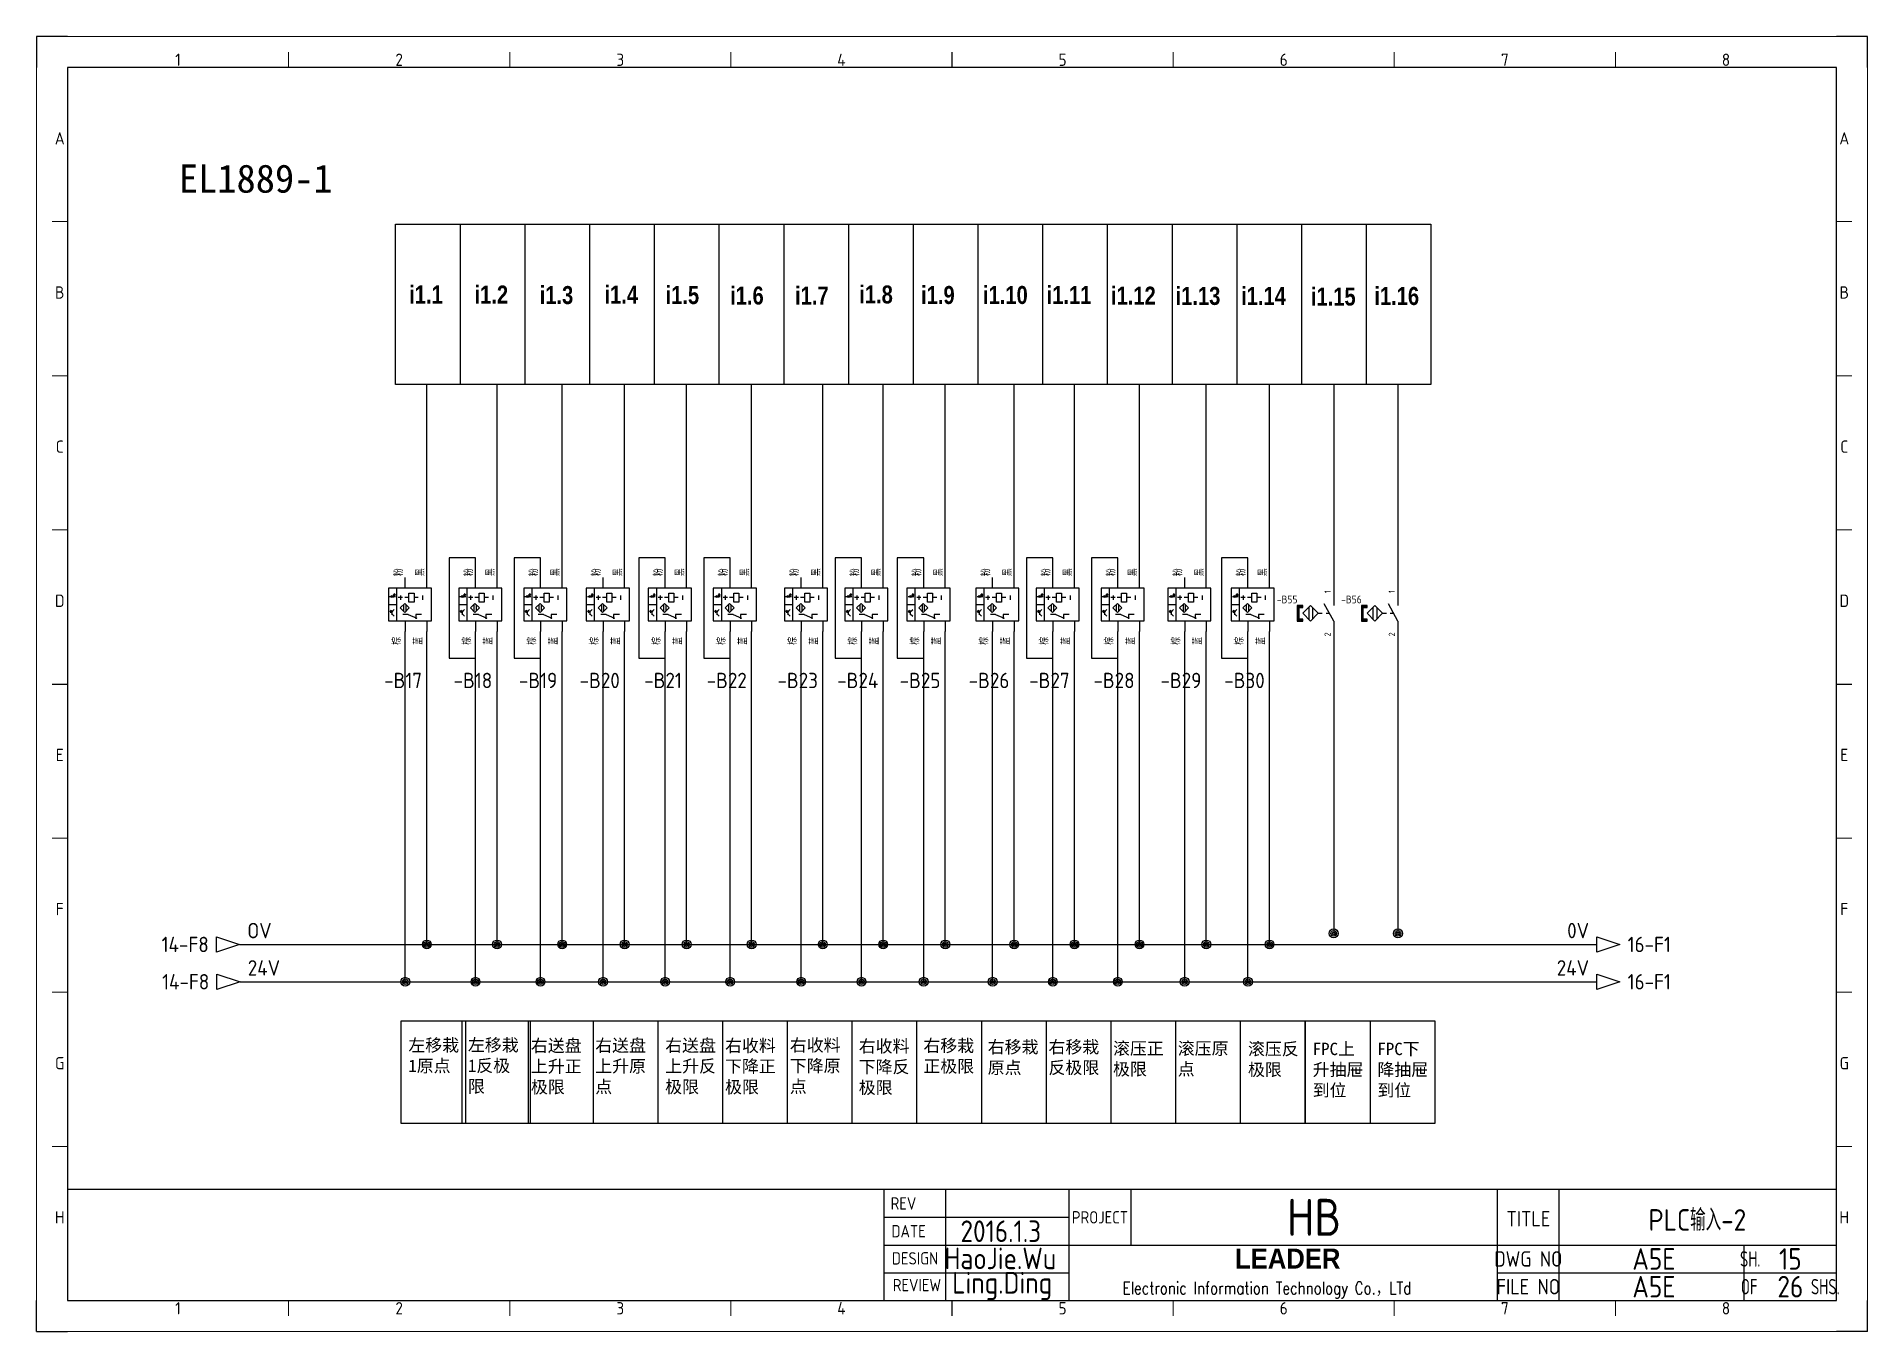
# Model space of a CAD drawing. Header units: millimetres. Extents: x -1699 to 15529, y -2130 to 61.
# Drawn here: x 7668 to 8262, y -2123 to -1703 of the extents above; entities that cross this region are included whole.
import ezdxf
from ezdxf.enums import TextEntityAlignment as Align

# ---------------------------------------------------------------- set-up
doc = ezdxf.new("R2010")
doc.units = ezdxf.units.MM
doc.header["$LTSCALE"] = 10
for name, color, linetype in [('AE_BOR', 1, 'Continuous'), ('SYMS', 7, 'Continuous'), ('TAGS', 51, 'Continuous'), ('TERMS', 123, 'Continuous'), ('WIREREF', 61, 'Continuous'), ('WIREREF_DEST', 61, 'Continuous'), ('XREF', 7, 'Continuous'), ('YEL_14_THHN', 7, 'Continuous'), ('图框_标题栏属性', 1, 'Continuous'), ('图框_标题栏文字', 6, 'Continuous'), ('轴1系统', 7, 'Continuous')]:
    doc.layers.add(name, color=color, linetype=linetype)
doc.layers.add('细实线', color=7, linetype='Continuous', lineweight=25)
doc.styles.add('ACGBTS', font='ISOCP.SHX')
doc.styles.add('CCFS', font='', dxfattribs={"height": 0.7})
doc.styles.get("Standard").update_dxf_attribs({"font": 'simplex.shx', "width": 0.8, "height": 1.625, "bigfont": 'spec_bar.shx'})
doc.styles.add('WD_IEC', font='ISOCP2.shx', dxfattribs={"height": 4, "bigfont": 'gbcbig.shx'})
doc.styles.add('工程字', font='gbenor.shx', dxfattribs={"bigfont": 'gbcbig.shx'})
doc.styles.get('CCFS').set_extended_font_data('SimSun')

msp = doc.modelspace()

# ---------------------------------------------------------------- texts
at = {"layer": 'SYMS', "attachment_point": 1, "style": 'CCFS'}
for s, insert, char_height in [('\\P{\\fSimSun|b1|i0|c134|p2;EL1889-1}', (7714.18, -1729.07), 9.1652), ('\\P左移栽1原点', (7788.62, -2021.32), 4.024), ('\\P左移栽1反极限', (7807.95, -2021.26), 4.024), ('\\P右送盘上升正极限', (7828.39, -2021.47), 4.024), ('\\P右送盘上升原点', (7849.26, -2021.41), 4.024), ('\\P右送盘上升反极限', (7871.96, -2021.41), 4.024), ('\\P右收料下降正极限', (7891.39, -2021.47), 4.024), ('\\P右收料下降原点', (7912.4, -2021.32), 4.024), ('\\P右收料下降反极限', (7934.76, -2021.65), 4.024), ('\\P右移栽正极限', (7955.73, -2021.46), 4.024), ('\\P右移栽原点', (7976.61, -2021.9), 4.024), ('\\P右移栽反极限', (7996.33, -2021.9), 4.024), ('\\P滚压正极限', (8017.26, -2022.38), 4.024), ('\\P滚压原点', (8038.26, -2022.38), 4.024), ('\\P滚压反极限', (8061.04, -2022.54), 4.024), ('\\PFPC上升抽屉到位', (8082.04, -2022.54), 4.024), ('\\PFPC下降抽屉到位', (8103.04, -2022.54), 4.024)]:
    msp.add_mtext_dynamic_manual_height_columns(s, width=17.3119, gutter_width=0, heights=[28.12], dxfattribs=dict(at, insert=insert, char_height=char_height))
at = {"layer": '细实线', "char_height": 5.8437, "width": 4.8714, "attachment_point": 1}
for s, insert in [('{\\fArial|b1|i0|c0|p34;i1.1}', (7788.9, -1783.62)), ('{\\fArial|b1|i0|c0|p34;i1.2}', (7810.1, -1783.63)), ('{\\fArial|b1|i0|c0|p34;i1.3}', (7831.24, -1783.8)), ('{\\fArial|b1|i0|c0|p34;i1.4}', (7852.27, -1783.63)), ('{\\fArial|b1|i0|c0|p34;i1.5}', (7872.08, -1783.8)), ('{\\fArial|b1|i0|c0|p34;i1.6}', (7893.04, -1783.95)), ('{\\fArial|b1|i0|c0|p34;i1.7}', (7914.11, -1783.95)), ('{\\fArial|b1|i0|c0|p34;i1.8}', (7934.93, -1783.61)), ('{\\fArial|b1|i0|c0|p34;i1.9}', (7954.99, -1783.78)), ('{\\fArial|b1|i0|c0|p34;i1.10}', (7975.07, -1783.78)), ('{\\fArial|b1|i0|c0|p34;i1.11}', (7995.72, -1783.78)), ('{\\fArial|b1|i0|c0|p34;i1.12}', (8016.6, -1783.99)), ('{\\fArial|b1|i0|c0|p34;i1.13}', (8037.56, -1784.07)), ('{\\fArial|b1|i0|c0|p34;i1.14}', (8058.82, -1784.08)), ('{\\fArial|b1|i0|c0|p34;i1.15}', (8081.46, -1784.28)), ('{\\fArial|b1|i0|c0|p34;i1.16}', (8102.05, -1784.1))]:
    msp.add_mtext(s, dxfattribs=dict(at, insert=insert))

# ---------------------------------------------------------------- blocks, each defined once
blk = doc.blocks.new('Border')
for p, q in [((584, 410), (10, 410)), ((10, 410), (10, 10)), ((584, 10), (584, 410)), ((10, 10), (584, 10))]:
    blk.add_line(p, q)
at = {"layer": 'AE_BOR', "color": 1, "lineweight": 30}
for p, q in [((10, 420), (0, 420)), ((0, 420), (0, 410)), ((594, 420), (584, 420)), ((594, 410), (594, 420)), ((297, 410), (297, 415)), ((5, 210), (10, 210)), ((584, 210), (589, 210)), ((0, 0), (0, 10)), ((297, 5), (297, 10)), ((594, 0), (594, 10)), ((0, 0), (10, 0)), ((594, 0), (584, 0))]:
    blk.add_line(p, q, dxfattribs=at)
at = {"layer": 'AE_BOR', "color": 1, "lineweight": 15}
for p, q in [((0, 420), (594, 420)), ((0, 0), (0, 420)), ((594, 420), (594, 0)), ((81.75, 410), (81.75, 415)), ((153.5, 410), (153.5, 415)), ((225.25, 410), (225.25, 415)), ((368.75, 410), (368.75, 415)), ((440.5, 410), (440.5, 415)), ((512.25, 410), (512.25, 415)), ((10, 360), (5, 360)), ((589, 360), (584, 360)), ((10, 310), (5, 310)), ((589, 310), (584, 310)), ((10, 260), (5, 260)), ((589, 260), (584, 260)), ((10, 160), (5, 160)), ((589, 160), (584, 160)), ((10, 110), (5, 110)), ((589, 110), (584, 110)), ((10, 60), (5, 60)), ((589, 60), (584, 60)), ((81.75, 5), (81.75, 10)), ((153.5, 5), (153.5, 10)), ((225.25, 5), (225.25, 10)), ((368.75, 5), (368.75, 10)), ((440.5, 5), (440.5, 10)), ((512.25, 5), (512.25, 10)), ((594, 0), (0, 0))]:
    blk.add_line(p, q, dxfattribs=at)
at = {"layer": 'AE_BOR', "color": 1, "lineweight": 15, "style": 'ACGBTS'}
for s, p in [('1', (45.875, 412.5)), ('2', (117.625, 412.5)), ('3', (189.375, 412.5)), ('4', (261.125, 412.5)), ('5', (332.875, 412.5)), ('6', (404.625, 412.5)), ('7', (476.375, 412.5)), ('8', (548.125, 412.5)), ('A', (7.5, 387)), ('A', (586.5, 387)), ('B', (7.5, 337)), ('B', (586.5, 337)), ('C', (7.5, 287)), ('C', (586.5, 287)), ('D', (7.5, 237)), ('D', (586.5, 237)), ('E', (7.5, 187)), ('E', (586.5, 187)), ('F', (7.5, 137)), ('F', (586.5, 137)), ('G', (7.5, 87)), ('G', (586.5, 87)), ('H', (7.5, 37)), ('H', (586.5, 37)), ('1', (45.875, 7.5)), ('2', (117.625, 7.5)), ('3', (189.375, 7.5)), ('4', (261.125, 7.5)), ('5', (332.875, 7.5)), ('6', (404.625, 7.5)), ('7', (476.375, 7.5)), ('8', (548.125, 7.5))]:
    blk.add_text(s, height=4, dxfattribs=at).set_placement(p, align=Align.MIDDLE)
blk = doc.blocks.new('TITLE3')
for p, q in [((-309, 0), (-309, 36)), ((-289, 0), (-289, 36)), ((-249, 0), (-249, 36)), ((-249, 0), (-249, 36)), ((-249, 0), (-249, 36)), ((-229, 36), (-229, 27)), ((-110, 0), (-110, 36)), ((-90, 0), (-90, 36)), ((-309, 27), (-249, 27)), ((-229, 27), (-229, 18)), ((-309, 18), (-248.01, 18)), ((-249, 18), (0, 18)), ((-30, 0), (-30, 18)), ((-309, 9), (-249, 9)), ((-110, 9), (0, 9)), ((-289, 4.18), (-289, 4.18)), ((-289, 4.18), (-289, 4.18))]:
    blk.add_line(p, q)
blk.add_lwpolyline([(-309, 36), (-574, 36), (-574, 0), (-309, 0)], close=True)
blk.add_lwpolyline([(-309, 0), (0, 0), (0, 36), (-309, 36)])
at = {"insert": (-248.01, 16.87), "char_height": 5, "attachment_point": 1}
blk.add_mtext_dynamic_manual_height_columns('\\pi52.854;{\\fArial Black|b0|i0|c0|p34;\\H1.3x;LEADER\\Fsimplex,spec_bar|c134;\\H1.0769x; }\\P\\pi16.37;{\\H0.8x;Electronic Information Technology Co.\\fSimSun|b0|i0|c134|p2;，\\Fsimplex,spec_bar|c134;LTd}', width=138.0147, gutter_width=8.12, heights=[69.93], dxfattribs=at)
at = {"layer": '图框_标题栏属性', "style": '工程字'}
for tag, height, p in [('版本', 7, (-271.17, 31.5)), ('项目', 12, (-169.5, 27)), ('名称', 7, (-45.16, 26.53)), ('日期', 7, (-271.17, 22.5)), ('制图', 7, (-271.33, 13.69)), ('文件', 7, (-59.26, 13.5)), ('页数', 7, (-16.34, 13.5)), ('审核', 7, (-270.7, 4.72)), ('图号', 7, (-59.26, 4.5)), ('总数', 7, (-16.34, 4.5))]:
    blk.add_attdef(tag, text='', height=height, dxfattribs=at).set_placement(p, align=Align.MIDDLE)
at = {"layer": '图框_标题栏文字', "style": '工程字'}
for s, height, p in [('REV', 4, (-302.75, 31.5)), ('DATE', 4, (-301.08, 22.5)), ('PROJECT', 4, (-239, 27)), ('TITLE', 5, (-100, 26.53)), ('DESIGN', 4, (-299, 13.69)), ('DWG NO', 5, (-100, 13.5)), ('REVIEW', 4, (-298.37, 5.01)), ('FILE NO', 5, (-100, 4.5))]:
    blk.add_text(s, height=height, dxfattribs=at).set_placement(p, align=Align.MIDDLE_CENTER)
at = {"layer": '图框_标题栏文字', "style": '工程字', "width": 0.8}
for s, p in [('SH.            ', (-15, 13.5)), ('OF        SHS.', (-15, 4.5))]:
    blk.add_text(s, height=5, dxfattribs=at).set_placement(p, align=Align.MIDDLE_CENTER)
blk = doc.blocks.new('*U261')
at = {"layer": 'SYMS'}
blk.add_line((0, 25.98), (0, -25.98), dxfattribs=at)
blk = doc.blocks.new('*U262')
at = {"layer": 'SYMS', "color": 0, "linetype": 'ByBlock', "lineweight": -2, "transparency": 16777216}
for p in [(0, 0), (21, 0), (42, 0), (63, 0), (84, 0), (105, 0), (126, 0), (147, 0), (168, 0), (189, 0), (210, 0), (231, 0), (252, 0), (273, 0), (294, 0), (315, 0)]:
    blk.add_blockref('*U261', p, dxfattribs=at)
blk = doc.blocks.new('4PINguangdiankaiguan')
for p, q in [((0, -3.5), (0, 0)), ((7, -3.5), (7, 0)), ((1.54, -3.5), (-5.46, -3.5)), ((-5.46, -3.5), (-5.46, -14)), ((-4.44, -5.83), (-3.81, -6.15)), ((-4.44, -6.46), (-4.44, -5.83)), ((-3.65, -5.52), (-3.89, -5.76)), ((-3.81, -6.46), (-3.81, -5.83)), ((-3.42, -5.29), (-3.73, -5.45)), ((-3.73, -5.45), (-3.57, -5.6)), ((-3.42, -5.76), (-3.65, -5.99)), ((-3.57, -5.6), (-3.42, -5.29)), ((-3.18, -5.52), (-3.5, -5.68)), ((-3.5, -5.68), (-3.34, -5.84)), ((-3.34, -5.84), (-3.18, -5.52)), ((-2.84, -3.5), (-2.84, -14)), ((-1.58, -5.8), (-1.58, -7.2)), ((8.54, -3.5), (1.54, -3.5)), ((5.63, -5.83), (5.63, -7.23)), ((8.54, -14), (8.54, -3.5)), ((-5.46, -8.75), (-2.84, -8.75)), ((-5.07, -6.15), (-3.18, -6.15)), ((-4.81, -11.11), (-5.05, -10.87)), ((-4.73, -11.03), (-4.89, -11.19)), ((-4.89, -11.19), (-4.58, -11.34)), ((-4.58, -10.87), (-4.81, -10.64)), ((-4.58, -11.34), (-4.73, -11.03)), ((-4.5, -10.79), (-4.66, -10.95)), ((-4.66, -10.95), (-4.34, -11.11)), ((-4.34, -11.11), (-4.5, -10.79)), ((-3.81, -6.15), (-4.44, -6.46)), ((-4.35, -11.1), (-3.58, -10.34)), ((-4.35, -10.71), (-4.35, -12.09)), ((-4.19, -10.79), (-4.35, -11.1)), ((-4.35, -11.1), (-4.03, -10.95)), ((-4.35, -11.75), (-3.58, -12.52)), ((-0.88, -6.5), (-2.28, -6.5)), ((-0.54, -8.76), (-0.54, -10.95)), ((1.21, -6.5), (-0.18, -6.5)), ((0.19, -8.76), (0.19, -10.95)), ((4.23, -6.5), (2.84, -6.5)), ((-5.46, -14), (8.54, -14)), ((0.95, -11.96), (-0.74, -11.96)), ((0, -14), (0, -17.5)), ((0.95, -11.96), (3.7, -13.19)), ((5.28, -11.96), (3.4, -11.96)), ((3.4, -11.96), (3.4, -13.37)), ((7, -14), (7, -17.5))]:
    blk.add_line(p, q)
for points in [[(1.21, -5.03), (2.84, -5.03), (2.84, -7.98), (1.21, -7.98)], [(-0.17, -8.4), (1.29, -9.86), (-0.17, -11.32), (-1.63, -9.86)]]:
    blk.add_lwpolyline(points, close=True)
for points in [[(-3.73, -5.45), (-3.57, -5.6), (-3.42, -5.29)], [(-3.5, -5.68), (-3.34, -5.84), (-3.18, -5.52)], [(-4.73, -11.03), (-4.89, -11.19), (-4.58, -11.34)], [(-4.5, -10.79), (-4.66, -10.95), (-4.34, -11.11)], [(-4.03, -10.95), (-4.19, -10.79), (-4.35, -11.1)]]:
    blk.add_solid(points)
at = {"style": 'WD_IEC'}
for tag, height, p in [('INST', 1.89, (-6.69, -0.35)), ('TAG1', 1.75, (-6.69, -6.48)), ('LOC', 1.89, (-6.69, -3.15)), ('DESC1', 1.89, (-6.69, -12.39)), ('XREF', 1.75, (-6.69, -9.69)), ('DESC3', 1.89, (-6.69, -17.99)), ('DESC2', 1.89, (-6.69, -15.19))]:
    blk.add_attdef(tag, text='', height=height, dxfattribs=at).set_placement(p, align=Align.RIGHT)
at = {"style": 'WD_IEC', "flags": 1}
for tag, p, height in [('X2TERM01', (0, 0), 0.224), ('X2TERM02', (7, 0), 0.224), ('MFG', (9.11, -4.46), 1.05), ('CAT', (9.11, -6.21), 1.05), ('X4LINK', (-5.49, -8.76), 0.224), ('X1LINK', (8.51, -8.76), 0.224), ('ASSYCODE', (9.24, -11.95), 0.7), ('X8TERM03', (0, -17.5), 0.224), ('X8TERM04', (7, -17.5), 0.224), ('FAMILY', (9.24, -13), 0.7), ('CATDESC', (9.24, -14.05), 0.7)]:
    blk.add_attdef(tag, p, '', height=height, dxfattribs=at)
at = {"style": 'WD_IEC'}
for tag, height, p in [('TERM01', 1.5, (-0.7, -0.19)), ('TERM02', 1.4, (6.3, -0.19))]:
    blk.add_attdef(tag, text='', height=height, rotation=90, dxfattribs=at).set_placement(p, align=Align.RIGHT)
for tag, p in [('TERM03', (-0.7, -17.82)), ('TERM04', (6.3, -17.82))]:
    blk.add_attdef(tag, p, '', height=1.4, rotation=90, dxfattribs=at)
blk = doc.blocks.new('HA1D3')
blk.add_lwpolyline([(0, 0), (-3.75, -1.25), (-3.75, 1.25)], close=True)
at = {"style": 'WD_IEC'}
for tag, p, height, flags in [('WIRENO', (1.25, 1), 2.5, 8), ('X1TERM01', (0, 0), 0.32, 1)]:
    blk.add_attdef(tag, p, '', height=height, dxfattribs=dict(at, flags=flags))
blk.add_attdef('XREF', text='', height=2.5, dxfattribs=at).set_placement((-5, 0), align=Align.MIDDLE_RIGHT)
at = {"style": 'WD_IEC', "flags": 1}
blk.add_attdef('SIGCODE', text='', height=1, dxfattribs=at).set_placement((-2.5, 1.8), align=Align.RIGHT)
at = {"style": 'WD_IEC'}
blk.add_attdef('DESC1', text='', height=2.5, dxfattribs=at).set_placement((1.25, -1), align=Align.TOP_LEFT)
blk = doc.blocks.new('WDDOT')
for radius in [0.72, 0.449, 0.223]:
    blk.add_circle((0, 0), radius)
blk = doc.blocks.new('*U265')
at = {"layer": 'SYMS'}
blk.add_line((0, -16.65), (0, 16.65), dxfattribs=at)
blk = doc.blocks.new('*U266')
at = {"layer": 'SYMS', "color": 0, "linetype": 'ByBlock', "lineweight": -2, "transparency": 16777216}
for p in [(0, 0), (21, 0), (42, 0), (63, 0), (84, 0), (105, 0), (126, 0), (147, 0), (168, 0), (189, 0), (210, 0), (231, 0), (252, 0)]:
    blk.add_blockref('*U265', p, dxfattribs=at)
blk = doc.blocks.new('HA1S1')
blk.add_lwpolyline([(0, 1.25), (3.75, 0), (0, -1.25)], close=True)
at = {"style": 'WD_IEC'}
for tag, height, flags, p in [('WIRENO', 2.5, 8, (-1.25, 1)), ('SIGCODE', 1, 1, (5, 1.8))]:
    blk.add_attdef(tag, text='', height=height, dxfattribs=dict(at, flags=flags)).set_placement(p, align=Align.RIGHT)
at = {"style": 'WD_IEC', "flags": 1}
blk.add_attdef('X4TERM01', (0, 0), '', height=0.32, dxfattribs=at)
at = {"style": 'WD_IEC'}
blk.add_attdef('XREF', text='', height=2.5, dxfattribs=at).set_placement((5, 0), align=Align.MIDDLE_LEFT)
blk.add_attdef('DESC1', text='', height=2.5, dxfattribs=at).set_placement((-1.25, -1), align=Align.TOP_RIGHT)
blk = doc.blocks.new('VPX11M')
for p, q in [((0, 7.5), (0, 2.5)), ((-8.125, 1.875), (-8.125, -1.875)), ((-6.875, 1.875), (-6.875, -1.875)), ((-5, 0), (-3.75, 0)), ((0, -2.5), (-3.125, 3.125)), ((-2.5, 0), (-1.389, 0)), ((0, -2.5), (0, -7.5))]:
    blk.add_line(p, q)
for points in [[(-11.25, 1.875), (-10, 1.875), (-10, 2.5), (-11.875, 2.5), (-11.875, -2.5), (-10, -2.5), (-10, -1.875), (-11.25, -1.875)], [(-7.5, 2.5), (-5, 0), (-7.5, -2.5), (-10, 0)]]:
    blk.add_lwpolyline(points, close=True)
for points in [[(-11.875, 2.5), (-11.875, 1.875), (-10, 2.5), (-10, 1.875)], [(-11.875, 1.875), (-11.875, -1.875), (-11.25, 1.875), (-11.25, -1.875)], [(-11.875, -1.875), (-11.875, -2.5), (-10, -1.875), (-10, -2.5)]]:
    blk.add_solid(points)
at = {"style": 'WD_IEC'}
for tag, p in [('INST', (-11.75, 10.25)), ('LOC', (-11.75, 6.75)), ('TAG1', (-11.75, 3.25)), ('DESC2', (-11.75, -13.35)), ('DESC1', (-11.75, -9.85)), ('DESC3', (-11.75, -16.85))]:
    blk.add_attdef(tag, text='', height=2.5, dxfattribs=at).set_placement(p, align=Align.RIGHT)
blk.add_attdef('TERM01', text='', height=2, rotation=90, dxfattribs=at).set_placement((-1, 7.5), align=Align.RIGHT)
at = {"style": 'WD_IEC', "flags": 1}
for tag, p, height in [('X2TERM01', (0, 7.5), 0.32), ('MFG', (2.75, 6.5), 1.5), ('X1LINK', (0, 0), 0.32), ('CAT', (2.75, 4), 1.5), ('ASSYCODE', (1, -4), 1), ('CONTACT', (1, -2.5), 1), ('FAMILY', (1, -5.5), 1), ('COMMON', (2.25, -3.75), 1), ('X8TERM02', (0, -7.5), 0.32), ('CATDESC', (1, -7), 1)]:
    blk.add_attdef(tag, p, '', height=height, dxfattribs=at)
at = {"style": 'WD_IEC'}
blk.add_attdef('TERM02', (-1, -7.5), '', height=2, rotation=90, dxfattribs=at)
at = {"lineweight": 15, "style": 'WD_IEC'}
for tag, p in [('XREF', (-11.75, -6)), ('WDTAGALT', (-11.5, -20))]:
    blk.add_attdef(tag, text='', height=2.5, dxfattribs=at).set_placement(p, align=Align.RIGHT)

# ---------------------------------------------------------------- linework, layer by layer
at = {"layer": 'SYMS'}
for p, q in [((7784.41, -1763.77), (7805.41, -1763.77)), ((7805.93, -2022.19), (7805.93, -2055.5))]:
    msp.add_line(p, q, dxfattribs=at)
for points in [[(7784.41, -1763.77), (8120.41, -1763.77), (8120.41, -1815.74), (7784.41, -1815.74)], [(7786.31, -2022.19), (8079.65, -2022.19), (8079.65, -2055.5), (7786.31, -2055.5)], [(7807.31, -2022.19), (8100.65, -2022.19), (8100.65, -2055.5), (7807.31, -2055.5)], [(7828.31, -2022.19), (8121.65, -2022.19), (8121.65, -2055.5), (7828.31, -2055.5)]]:
    msp.add_lwpolyline(points, close=True, dxfattribs=at)
at = {"layer": 'YEL_14_THHN'}
for p, q in [((7794.63, -1878.35), (7794.63, -1815.74)), ((7817.42, -1878.35), (7817.42, -1815.74)), ((7838.52, -1878.35), (7838.52, -1815.74)), ((7858.81, -1878.35), (7858.81, -1815.74)), ((7878.93, -1878.35), (7878.93, -1815.74)), ((7900.02, -1878.35), (7900.02, -1815.74)), ((7923.09, -1878.35), (7923.09, -1815.74)), ((7942.68, -1878.35), (7942.68, -1815.74)), ((7962.84, -1878.35), (7962.84, -1815.74)), ((7985.21, -1878.35), (7985.21, -1815.74)), ((8004.75, -1878.35), (8004.75, -1815.74)), ((8025.84, -1878.35), (8025.84, -1815.74)), ((8047.51, -1878.35), (8047.51, -1815.74)), ((8068.05, -1878.35), (8068.05, -1815.74)), ((8088.87, -1815.59), (8088.87, -1882.46)), ((8109.72, -1815.59), (8109.72, -1882.46)), ((7810.42, -1871.97), (7801.85, -1871.97)), ((7801.85, -1871.97), (7801.85, -1904.46)), ((7810.42, -1878.35), (7810.42, -1871.97)), ((7831.52, -1871.97), (7822.95, -1871.97)), ((7822.95, -1871.97), (7822.95, -1904.46)), ((7831.52, -1878.35), (7831.52, -1871.97)), ((7871.93, -1871.97), (7863.37, -1871.97)), ((7863.37, -1871.97), (7863.37, -1904.46)), ((7871.93, -1878.35), (7871.93, -1871.97)), ((7893.02, -1871.97), (7884.45, -1871.97)), ((7884.45, -1871.97), (7884.45, -1904.46)), ((7893.02, -1878.35), (7893.02, -1871.97)), ((7935.68, -1871.97), (7927.11, -1871.97)), ((7927.11, -1871.97), (7927.11, -1904.46)), ((7935.68, -1878.35), (7935.68, -1871.97)), ((7955.84, -1871.97), (7947.27, -1871.97)), ((7947.27, -1871.97), (7947.27, -1904.46)), ((7955.84, -1878.35), (7955.84, -1871.97)), ((7997.75, -1871.97), (7989.18, -1871.97)), ((7989.18, -1871.97), (7989.18, -1904.46)), ((7997.75, -1878.35), (7997.75, -1871.97)), ((8018.84, -1871.97), (8010.27, -1871.97)), ((8010.27, -1871.97), (8010.27, -1904.46)), ((8018.84, -1878.35), (8018.84, -1871.97)), ((8061.05, -1871.97), (8052.48, -1871.97)), ((8052.48, -1871.97), (8052.48, -1904.46)), ((8061.05, -1878.35), (8061.05, -1871.97)), ((7787.63, -2009.48), (7787.63, -1895.85)), ((7794.63, -1997.38), (7794.63, -1895.85)), ((7810.42, -2009.48), (7810.42, -1895.85)), ((7817.42, -1997.38), (7817.42, -1895.85)), ((7831.52, -2009.48), (7831.52, -1895.85)), ((7838.52, -1997.38), (7838.52, -1895.85)), ((7851.81, -2009.48), (7851.81, -1895.85)), ((7858.81, -1997.38), (7858.81, -1895.85)), ((7871.93, -2009.48), (7871.93, -1895.85)), ((7878.93, -1997.38), (7878.93, -1895.85)), ((7893.02, -2009.48), (7893.02, -1895.85)), ((7900.02, -1997.38), (7900.02, -1895.85)), ((7916.09, -2009.48), (7916.09, -1895.85)), ((7923.09, -1997.38), (7923.09, -1895.85)), ((7935.68, -2009.48), (7935.68, -1895.85)), ((7942.68, -1997.38), (7942.68, -1895.85)), ((7955.84, -2009.48), (7955.84, -1895.85)), ((7962.84, -1997.38), (7962.84, -1895.85)), ((7978.21, -2009.48), (7978.21, -1895.85)), ((7985.21, -1997.38), (7985.21, -1895.85)), ((7997.75, -2009.48), (7997.75, -1895.85)), ((8004.75, -1997.38), (8004.75, -1895.85)), ((8018.84, -2009.48), (8018.84, -1895.85)), ((8025.84, -1997.38), (8025.84, -1895.85)), ((8040.51, -2009.48), (8040.51, -1895.85)), ((8047.51, -1997.38), (8047.51, -1895.85)), ((8061.05, -2009.48), (8061.05, -1895.85)), ((8068.05, -1997.38), (8068.05, -1895.85)), ((8088.87, -1897.46), (8088.87, -1993.79)), ((8109.72, -1897.46), (8109.72, -1993.79)), ((7801.85, -1904.46), (7810.42, -1904.46)), ((7822.95, -1904.46), (7831.52, -1904.46)), ((7863.37, -1904.46), (7871.93, -1904.46)), ((7884.45, -1904.46), (7893.02, -1904.46)), ((7927.11, -1904.46), (7935.68, -1904.46)), ((7947.27, -1904.46), (7955.84, -1904.46)), ((7989.18, -1904.46), (7997.75, -1904.46)), ((8010.27, -1904.46), (8018.84, -1904.46)), ((8052.48, -1904.46), (8061.05, -1904.46)), ((7733.87, -1997.38), (8174.23, -1997.38)), ((7734.04, -2009.48), (8174.23, -2009.48))]:
    msp.add_line(p, q, dxfattribs=at)

# ---------------------------------------------------------------- block references
ref = msp.add_blockref('TITLE3', (8252.02, -2112.89))
ref.add_attrib('总数', '26', dxfattribs={"layer": '图框_标题栏属性', "height": 7, "style": '工程字'}).set_placement((8237.02, -2108.39), align=Align.MIDDLE)
ref.add_attrib('页数', '15', dxfattribs={"layer": '图框_标题栏属性', "height": 7, "style": '工程字'}).set_placement((8237.02, -2099.39), align=Align.MIDDLE)
ref.add_attrib('文件', 'A5E', dxfattribs={"layer": '图框_标题栏属性', "height": 7, "style": '工程字'}).set_placement((8192.76, -2099.39), align=Align.MIDDLE)
ref.add_attrib('图号', 'A5E', dxfattribs={"layer": '图框_标题栏属性', "height": 7, "style": '工程字'}).set_placement((8192.76, -2108.39), align=Align.MIDDLE)
ref.add_attrib('名称', 'PLC输入-2', dxfattribs={"layer": '图框_标题栏属性', "height": 7, "style": '工程字'}).set_placement((8206.86, -2086.36), align=Align.MIDDLE)
ref.add_attrib('项目', 'HB', dxfattribs={"layer": '图框_标题栏属性', "height": 12, "style": '工程字'}).set_placement((8082.52, -2085.89), align=Align.MIDDLE)
ref.add_attrib('审核', 'Ling.Ding', dxfattribs={"layer": '图框_标题栏属性', "height": 7, "style": '工程字'}).set_placement((7981.31, -2108.17), align=Align.MIDDLE)
ref.add_attrib('制图', 'HaoJie.Wu', dxfattribs={"layer": '图框_标题栏属性', "height": 7, "style": '工程字'}).set_placement((7980.69, -2099.2), align=Align.MIDDLE)
ref.add_attrib('日期', '2016.1.3', dxfattribs={"layer": '图框_标题栏属性', "height": 7, "style": '工程字'}).set_placement((7980.85, -2090.39), align=Align.MIDDLE)
at = {"layer": 'AE_BOR'}
msp.add_blockref('Border', (7668.02, -2122.89), dxfattribs=at)
at = {"layer": 'SYMS'}
for name, p in [('*U262', (7805.41, -1789.75)), ('*U266', (7827.65, -2038.85))]:
    msp.add_blockref(name, p, dxfattribs=at)
ref = msp.add_blockref('VPX11M', (8088.87, -1889.96), dxfattribs=at)
ref.add_attrib('TERM02', '2', (8087.87, -1897.46), dxfattribs={"layer": 'TERMS', "height": 2, "rotation": 90, "style": 'WD_IEC'})
ref.add_attrib('TERM01', '1', dxfattribs={"layer": 'TERMS', "height": 2, "rotation": 90, "style": 'WD_IEC'}).set_placement((8087.87, -1882.46), align=Align.RIGHT)
ref.add_attrib('TAG1', '-B55', dxfattribs={"layer": 'TAGS', "height": 2.5, "style": 'WD_IEC'}).set_placement((8077.12, -1886.71), align=Align.RIGHT)
ref = msp.add_blockref('VPX11M', (8109.72, -1889.96), dxfattribs=at)
ref.add_attrib('TERM02', '2', (8108.72, -1897.46), dxfattribs={"layer": 'TERMS', "height": 2, "rotation": 90, "style": 'WD_IEC'})
ref.add_attrib('TERM01', '1', dxfattribs={"layer": 'TERMS', "height": 2, "rotation": 90, "style": 'WD_IEC'}).set_placement((8108.72, -1882.46), align=Align.RIGHT)
ref.add_attrib('TAG1', '-B56', dxfattribs={"layer": 'TAGS', "height": 2.5, "style": 'WD_IEC'}).set_placement((8097.97, -1886.71), align=Align.RIGHT)
ref = msp.add_blockref('HA1D3', (7733.87, -1997.38), dxfattribs=dict(at, xscale=2, yscale=2, zscale=2))
ref.add_attrib('XREF', '14-F8', dxfattribs={"layer": 'XREF', "height": 5, "style": 'WD_IEC'}).set_placement((7723.87, -1997.38), align=Align.MIDDLE_RIGHT)
ref.add_attrib('WIRENO', 'OV', (7736.37, -1995.38), dxfattribs={"layer": 'WIREREF_DEST', "height": 5, "style": 'WD_IEC', "flags": 8})
at = {"layer": 'SYMS', "xscale": 2, "yscale": 2, "zscale": 2}
for p in [(8088.87, -1993.79), (8109.72, -1993.79), (7794.63, -1997.38), (7817.42, -1997.38), (7838.52, -1997.38), (7858.81, -1997.38), (7878.93, -1997.38), (7900.02, -1997.38), (7923.09, -1997.38), (7942.68, -1997.38), (7962.84, -1997.38), (7985.21, -1997.38), (8004.75, -1997.38), (8025.84, -1997.38), (8047.51, -1997.38), (8068.05, -1997.38), (7787.63, -2009.48), (7810.42, -2009.48), (7831.52, -2009.48), (7851.81, -2009.48), (7871.93, -2009.48), (7893.02, -2009.48), (7916.09, -2009.48), (7935.68, -2009.48), (7955.84, -2009.48), (7978.21, -2009.48), (7997.75, -2009.48), (8018.84, -2009.48), (8040.51, -2009.48), (8061.05, -2009.48)]:
    msp.add_blockref('WDDOT', p, dxfattribs=at)
at = {"layer": 'SYMS'}
ref = msp.add_blockref('HA1S1', (8174.23, -1997.38), dxfattribs=dict(at, xscale=2, yscale=2, zscale=2))
ref.add_attrib('XREF', '16-F1', dxfattribs={"layer": 'XREF', "height": 5, "style": 'WD_IEC'}).set_placement((8184.23, -1997.38), align=Align.MIDDLE_LEFT)
ref.add_attrib('WIRENO', '0V', dxfattribs={"layer": 'WIREREF', "height": 5, "style": 'WD_IEC', "flags": 8}).set_placement((8171.73, -1995.38), align=Align.RIGHT)
ref = msp.add_blockref('HA1D3', (7734.04, -2009.48), dxfattribs=dict(at, xscale=2, yscale=2, zscale=2))
ref.add_attrib('XREF', '14-F8', dxfattribs={"layer": 'XREF', "height": 5, "style": 'WD_IEC'}).set_placement((7724.04, -2009.48), align=Align.MIDDLE_RIGHT)
ref.add_attrib('WIRENO', '24V', (7736.54, -2007.48), dxfattribs={"layer": 'WIREREF_DEST', "height": 5, "style": 'WD_IEC', "flags": 8})
ref = msp.add_blockref('HA1S1', (8174.23, -2009.48), dxfattribs=dict(at, xscale=2, yscale=2, zscale=2))
ref.add_attrib('XREF', '16-F1', dxfattribs={"layer": 'XREF', "height": 5, "style": 'WD_IEC'}).set_placement((8184.23, -2009.48), align=Align.MIDDLE_LEFT)
ref.add_attrib('WIRENO', '24V', dxfattribs={"layer": 'WIREREF', "height": 5, "style": 'WD_IEC', "flags": 8}).set_placement((8171.73, -2007.48), align=Align.RIGHT)
at = {"layer": '轴1系统'}
ref = msp.add_blockref('4PINguangdiankaiguan', (7787.63, -1878.35), dxfattribs=at)
ref.add_attrib('TERM04', '蓝', (7793.19, -1900.16), dxfattribs={"layer": 'TERMS', "height": 2.5, "rotation": 90, "style": 'WD_IEC'})
ref.add_attrib('TERM02', '黑', dxfattribs={"layer": 'TERMS', "height": 2.5, "rotation": 90, "style": 'WD_IEC'}).set_placement((7793.82, -1875.37), align=Align.RIGHT)
ref.add_attrib('TAG1', '-B17', dxfattribs={"layer": 'TAGS', "height": 5, "style": 'WD_IEC'}).set_placement((7793.06, -1914.24), align=Align.RIGHT)
ref.add_attrib('TERM01', '粉', dxfattribs={"layer": 'TERMS', "height": 2.5, "rotation": 90, "style": 'WD_IEC'}).set_placement((7786.82, -1875.37), align=Align.RIGHT)
ref.add_attrib('TERM03', '棕', (7786.19, -1900.16), dxfattribs={"layer": 'TERMS', "height": 2.5, "rotation": 90, "style": 'WD_IEC'})
ref = msp.add_blockref('4PINguangdiankaiguan', (7810.42, -1878.35), dxfattribs=at)
ref.add_attrib('TERM04', '蓝', (7815.97, -1900.16), dxfattribs={"layer": 'TERMS', "height": 2.5, "rotation": 90, "style": 'WD_IEC'})
ref.add_attrib('TERM02', '黑', dxfattribs={"layer": 'TERMS', "height": 2.5, "rotation": 90, "style": 'WD_IEC'}).set_placement((7816.61, -1875.37), align=Align.RIGHT)
ref.add_attrib('TAG1', '-B18', dxfattribs={"layer": 'TAGS', "height": 5, "style": 'WD_IEC'}).set_placement((7815.85, -1914.24), align=Align.RIGHT)
ref.add_attrib('TERM01', '粉', dxfattribs={"layer": 'TERMS', "height": 2.5, "rotation": 90, "style": 'WD_IEC'}).set_placement((7809.61, -1875.37), align=Align.RIGHT)
ref.add_attrib('TERM03', '棕', (7808.98, -1900.16), dxfattribs={"layer": 'TERMS', "height": 2.5, "rotation": 90, "style": 'WD_IEC'})
ref = msp.add_blockref('4PINguangdiankaiguan', (7831.52, -1878.35), dxfattribs=at)
ref.add_attrib('TERM04', '蓝', (7837.08, -1900.16), dxfattribs={"layer": 'TERMS', "height": 2.5, "rotation": 90, "style": 'WD_IEC'})
ref.add_attrib('TERM02', '黑', dxfattribs={"layer": 'TERMS', "height": 2.5, "rotation": 90, "style": 'WD_IEC'}).set_placement((7837.71, -1875.37), align=Align.RIGHT)
ref.add_attrib('TAG1', '-B19', dxfattribs={"layer": 'TAGS', "height": 5, "style": 'WD_IEC'}).set_placement((7836.95, -1914.24), align=Align.RIGHT)
ref.add_attrib('TERM01', '粉', dxfattribs={"layer": 'TERMS', "height": 2.5, "rotation": 90, "style": 'WD_IEC'}).set_placement((7830.71, -1875.37), align=Align.RIGHT)
ref.add_attrib('TERM03', '棕', (7830.08, -1900.16), dxfattribs={"layer": 'TERMS', "height": 2.5, "rotation": 90, "style": 'WD_IEC'})
ref = msp.add_blockref('4PINguangdiankaiguan', (7851.81, -1878.35), dxfattribs=at)
ref.add_attrib('TERM04', '蓝', (7857.36, -1900.16), dxfattribs={"layer": 'TERMS', "height": 2.5, "rotation": 90, "style": 'WD_IEC'})
ref.add_attrib('TERM02', '黑', dxfattribs={"layer": 'TERMS', "height": 2.5, "rotation": 90, "style": 'WD_IEC'}).set_placement((7858, -1875.37), align=Align.RIGHT)
ref.add_attrib('TAG1', '-B20', dxfattribs={"layer": 'TAGS', "height": 5, "style": 'WD_IEC'}).set_placement((7857.24, -1914.24), align=Align.RIGHT)
ref.add_attrib('TERM01', '粉', dxfattribs={"layer": 'TERMS', "height": 2.5, "rotation": 90, "style": 'WD_IEC'}).set_placement((7851, -1875.37), align=Align.RIGHT)
ref.add_attrib('TERM03', '棕', (7850.36, -1900.16), dxfattribs={"layer": 'TERMS', "height": 2.5, "rotation": 90, "style": 'WD_IEC'})
ref = msp.add_blockref('4PINguangdiankaiguan', (7871.93, -1878.35), dxfattribs=at)
ref.add_attrib('TERM04', '蓝', (7877.49, -1900.16), dxfattribs={"layer": 'TERMS', "height": 2.5, "rotation": 90, "style": 'WD_IEC'})
ref.add_attrib('TERM02', '黑', dxfattribs={"layer": 'TERMS', "height": 2.5, "rotation": 90, "style": 'WD_IEC'}).set_placement((7878.13, -1875.37), align=Align.RIGHT)
ref.add_attrib('TAG1', '-B21', dxfattribs={"layer": 'TAGS', "height": 5, "style": 'WD_IEC'}).set_placement((7877.36, -1914.24), align=Align.RIGHT)
ref.add_attrib('TERM01', '粉', dxfattribs={"layer": 'TERMS', "height": 2.5, "rotation": 90, "style": 'WD_IEC'}).set_placement((7871.13, -1875.37), align=Align.RIGHT)
ref.add_attrib('TERM03', '棕', (7870.49, -1900.16), dxfattribs={"layer": 'TERMS', "height": 2.5, "rotation": 90, "style": 'WD_IEC'})
ref = msp.add_blockref('4PINguangdiankaiguan', (7893.02, -1878.35), dxfattribs=at)
ref.add_attrib('TERM04', '蓝', (7898.57, -1900.16), dxfattribs={"layer": 'TERMS', "height": 2.5, "rotation": 90, "style": 'WD_IEC'})
ref.add_attrib('TERM02', '黑', dxfattribs={"layer": 'TERMS', "height": 2.5, "rotation": 90, "style": 'WD_IEC'}).set_placement((7899.21, -1875.37), align=Align.RIGHT)
ref.add_attrib('TAG1', '-B22', dxfattribs={"layer": 'TAGS', "height": 5, "style": 'WD_IEC'}).set_placement((7898.45, -1914.24), align=Align.RIGHT)
ref.add_attrib('TERM01', '粉', dxfattribs={"layer": 'TERMS', "height": 2.5, "rotation": 90, "style": 'WD_IEC'}).set_placement((7892.21, -1875.37), align=Align.RIGHT)
ref.add_attrib('TERM03', '棕', (7891.57, -1900.16), dxfattribs={"layer": 'TERMS', "height": 2.5, "rotation": 90, "style": 'WD_IEC'})
ref = msp.add_blockref('4PINguangdiankaiguan', (7916.09, -1878.35), dxfattribs=at)
ref.add_attrib('TERM04', '蓝', (7921.64, -1900.16), dxfattribs={"layer": 'TERMS', "height": 2.5, "rotation": 90, "style": 'WD_IEC'})
ref.add_attrib('TERM02', '黑', dxfattribs={"layer": 'TERMS', "height": 2.5, "rotation": 90, "style": 'WD_IEC'}).set_placement((7922.28, -1875.37), align=Align.RIGHT)
ref.add_attrib('TAG1', '-B23', dxfattribs={"layer": 'TAGS', "height": 5, "style": 'WD_IEC'}).set_placement((7921.52, -1914.24), align=Align.RIGHT)
ref.add_attrib('TERM01', '粉', dxfattribs={"layer": 'TERMS', "height": 2.5, "rotation": 90, "style": 'WD_IEC'}).set_placement((7915.28, -1875.37), align=Align.RIGHT)
ref.add_attrib('TERM03', '棕', (7914.64, -1900.16), dxfattribs={"layer": 'TERMS', "height": 2.5, "rotation": 90, "style": 'WD_IEC'})
ref = msp.add_blockref('4PINguangdiankaiguan', (7935.68, -1878.35), dxfattribs=at)
ref.add_attrib('TERM04', '蓝', (7941.23, -1900.16), dxfattribs={"layer": 'TERMS', "height": 2.5, "rotation": 90, "style": 'WD_IEC'})
ref.add_attrib('TERM02', '黑', dxfattribs={"layer": 'TERMS', "height": 2.5, "rotation": 90, "style": 'WD_IEC'}).set_placement((7941.87, -1875.37), align=Align.RIGHT)
ref.add_attrib('TAG1', '-B24', dxfattribs={"layer": 'TAGS', "height": 5, "style": 'WD_IEC'}).set_placement((7941.11, -1914.24), align=Align.RIGHT)
ref.add_attrib('TERM01', '粉', dxfattribs={"layer": 'TERMS', "height": 2.5, "rotation": 90, "style": 'WD_IEC'}).set_placement((7934.87, -1875.37), align=Align.RIGHT)
ref.add_attrib('TERM03', '棕', (7934.23, -1900.16), dxfattribs={"layer": 'TERMS', "height": 2.5, "rotation": 90, "style": 'WD_IEC'})
ref = msp.add_blockref('4PINguangdiankaiguan', (7955.84, -1878.35), dxfattribs=at)
ref.add_attrib('TERM04', '蓝', (7961.4, -1900.16), dxfattribs={"layer": 'TERMS', "height": 2.5, "rotation": 90, "style": 'WD_IEC'})
ref.add_attrib('TERM02', '黑', dxfattribs={"layer": 'TERMS', "height": 2.5, "rotation": 90, "style": 'WD_IEC'}).set_placement((7962.03, -1875.37), align=Align.RIGHT)
ref.add_attrib('TAG1', '-B25', dxfattribs={"layer": 'TAGS', "height": 5, "style": 'WD_IEC'}).set_placement((7961.27, -1914.24), align=Align.RIGHT)
ref.add_attrib('TERM01', '粉', dxfattribs={"layer": 'TERMS', "height": 2.5, "rotation": 90, "style": 'WD_IEC'}).set_placement((7955.03, -1875.37), align=Align.RIGHT)
ref.add_attrib('TERM03', '棕', (7954.4, -1900.16), dxfattribs={"layer": 'TERMS', "height": 2.5, "rotation": 90, "style": 'WD_IEC'})
ref = msp.add_blockref('4PINguangdiankaiguan', (7978.21, -1878.35), dxfattribs=at)
ref.add_attrib('TERM04', '蓝', (7983.77, -1900.16), dxfattribs={"layer": 'TERMS', "height": 2.5, "rotation": 90, "style": 'WD_IEC'})
ref.add_attrib('TERM02', '黑', dxfattribs={"layer": 'TERMS', "height": 2.5, "rotation": 90, "style": 'WD_IEC'}).set_placement((7984.4, -1875.37), align=Align.RIGHT)
ref.add_attrib('TAG1', '-B26', dxfattribs={"layer": 'TAGS', "height": 5, "style": 'WD_IEC'}).set_placement((7983.64, -1914.24), align=Align.RIGHT)
ref.add_attrib('TERM01', '粉', dxfattribs={"layer": 'TERMS', "height": 2.5, "rotation": 90, "style": 'WD_IEC'}).set_placement((7977.4, -1875.37), align=Align.RIGHT)
ref.add_attrib('TERM03', '棕', (7976.77, -1900.16), dxfattribs={"layer": 'TERMS', "height": 2.5, "rotation": 90, "style": 'WD_IEC'})
ref = msp.add_blockref('4PINguangdiankaiguan', (7997.75, -1878.35), dxfattribs=at)
ref.add_attrib('TERM04', '蓝', (8003.3, -1900.16), dxfattribs={"layer": 'TERMS', "height": 2.5, "rotation": 90, "style": 'WD_IEC'})
ref.add_attrib('TERM02', '黑', dxfattribs={"layer": 'TERMS', "height": 2.5, "rotation": 90, "style": 'WD_IEC'}).set_placement((8003.94, -1875.37), align=Align.RIGHT)
ref.add_attrib('TAG1', '-B27', dxfattribs={"layer": 'TAGS', "height": 5, "style": 'WD_IEC'}).set_placement((8003.18, -1914.24), align=Align.RIGHT)
ref.add_attrib('TERM01', '粉', dxfattribs={"layer": 'TERMS', "height": 2.5, "rotation": 90, "style": 'WD_IEC'}).set_placement((7996.94, -1875.37), align=Align.RIGHT)
ref.add_attrib('TERM03', '棕', (7996.3, -1900.16), dxfattribs={"layer": 'TERMS', "height": 2.5, "rotation": 90, "style": 'WD_IEC'})
ref = msp.add_blockref('4PINguangdiankaiguan', (8018.84, -1878.35), dxfattribs=at)
ref.add_attrib('TERM04', '蓝', (8024.39, -1900.16), dxfattribs={"layer": 'TERMS', "height": 2.5, "rotation": 90, "style": 'WD_IEC'})
ref.add_attrib('TERM02', '黑', dxfattribs={"layer": 'TERMS', "height": 2.5, "rotation": 90, "style": 'WD_IEC'}).set_placement((8025.03, -1875.37), align=Align.RIGHT)
ref.add_attrib('TAG1', '-B28', dxfattribs={"layer": 'TAGS', "height": 5, "style": 'WD_IEC'}).set_placement((8024.27, -1914.24), align=Align.RIGHT)
ref.add_attrib('TERM01', '粉', dxfattribs={"layer": 'TERMS', "height": 2.5, "rotation": 90, "style": 'WD_IEC'}).set_placement((8018.03, -1875.37), align=Align.RIGHT)
ref.add_attrib('TERM03', '棕', (8017.39, -1900.16), dxfattribs={"layer": 'TERMS', "height": 2.5, "rotation": 90, "style": 'WD_IEC'})
ref = msp.add_blockref('4PINguangdiankaiguan', (8040.51, -1878.35), dxfattribs=at)
ref.add_attrib('TERM04', '蓝', (8046.07, -1900.16), dxfattribs={"layer": 'TERMS', "height": 2.5, "rotation": 90, "style": 'WD_IEC'})
ref.add_attrib('TERM02', '黑', dxfattribs={"layer": 'TERMS', "height": 2.5, "rotation": 90, "style": 'WD_IEC'}).set_placement((8046.7, -1875.37), align=Align.RIGHT)
ref.add_attrib('TAG1', '-B29', dxfattribs={"layer": 'TAGS', "height": 5, "style": 'WD_IEC'}).set_placement((8045.94, -1914.24), align=Align.RIGHT)
ref.add_attrib('TERM01', '粉', dxfattribs={"layer": 'TERMS', "height": 2.5, "rotation": 90, "style": 'WD_IEC'}).set_placement((8039.7, -1875.37), align=Align.RIGHT)
ref.add_attrib('TERM03', '棕', (8039.07, -1900.16), dxfattribs={"layer": 'TERMS', "height": 2.5, "rotation": 90, "style": 'WD_IEC'})
ref = msp.add_blockref('4PINguangdiankaiguan', (8061.05, -1878.35), dxfattribs=at)
ref.add_attrib('TERM04', '蓝', (8066.6, -1900.16), dxfattribs={"layer": 'TERMS', "height": 2.5, "rotation": 90, "style": 'WD_IEC'})
ref.add_attrib('TERM02', '黑', dxfattribs={"layer": 'TERMS', "height": 2.5, "rotation": 90, "style": 'WD_IEC'}).set_placement((8067.24, -1875.37), align=Align.RIGHT)
ref.add_attrib('TAG1', '-B30', dxfattribs={"layer": 'TAGS', "height": 5, "style": 'WD_IEC'}).set_placement((8066.48, -1914.24), align=Align.RIGHT)
ref.add_attrib('TERM01', '粉', dxfattribs={"layer": 'TERMS', "height": 2.5, "rotation": 90, "style": 'WD_IEC'}).set_placement((8060.24, -1875.37), align=Align.RIGHT)
ref.add_attrib('TERM03', '棕', (8059.6, -1900.16), dxfattribs={"layer": 'TERMS', "height": 2.5, "rotation": 90, "style": 'WD_IEC'})

msp.set_redraw_order([(e.dxf.handle, doc.entitydb.next_handle()) for e in msp.query("TEXT MTEXT ATTDEF DIMENSION ARC_DIMENSION")])  # texts and dimensions are drawn at this point

doc.saveas('drawing.dxf')
